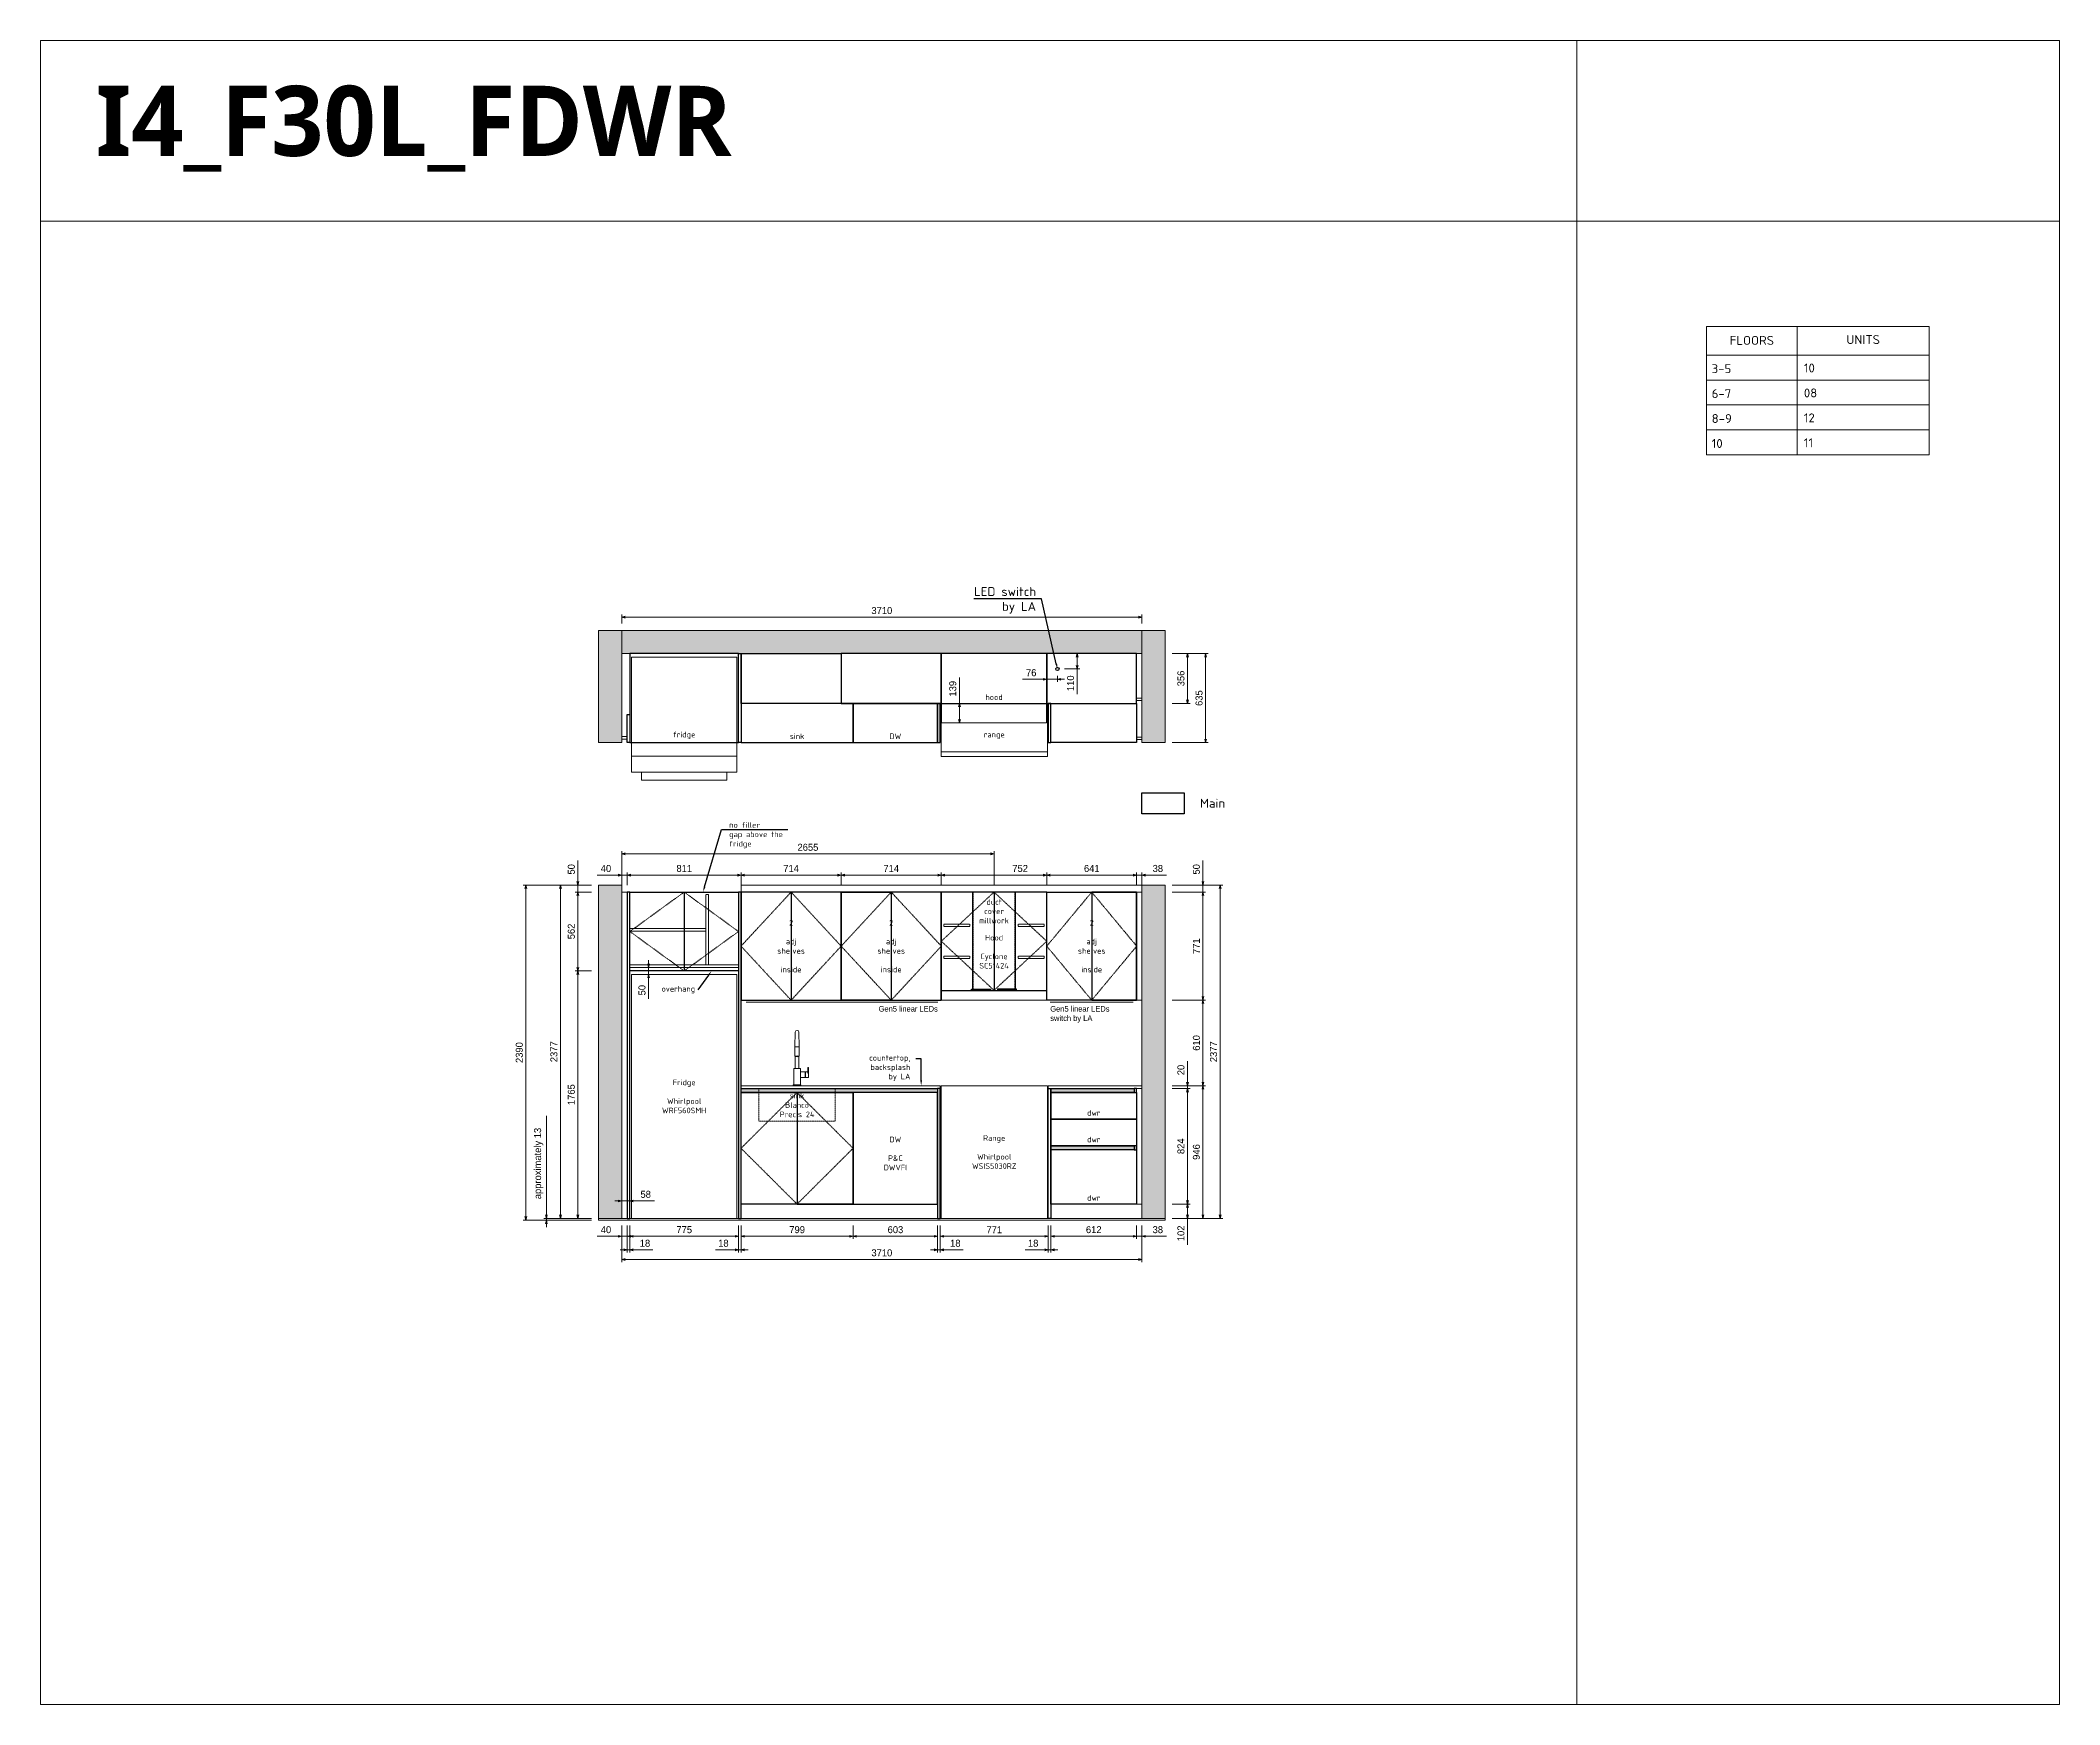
# Model space of a CAD drawing. Header units: millimetres. Extents: x 317748 to 451058, y -7309 to 88509.
# Drawn here: x 336750 to 351148, y 7428 to 19297 of the extents above; entities that cross this region are included whole.
import ezdxf
from ezdxf import colors
from ezdxf.entities.mleader import LeaderData, LeaderLine
from ezdxf.math import Vec2, Vec3

# ---------------------------------------------------------------- set-up
doc = ezdxf.new("R2010")
doc.units = ezdxf.units.MM
doc.header["$LTSCALE"] = 2
doc.header["$MEASUREMENT"] = 0
doc.header["$PDMODE"] = 3
doc.linetypes.add('DASHEDX2', pattern=[1.5, 1, -0.5])
doc.linetypes.add('HIDDEN2', pattern=[0.1875, 0.125, -0.0625])
doc.layers.get('0').update_dxf_attribs({"lineweight": 30})
doc.layers.get('Defpoints').update_dxf_attribs({"color": 255, "lineweight": 0})
for name, color, linetype, lineweight in [('1', 10, 'Continuous', 18), ('4', 6, 'Continuous', 18), ('Appliance', 4, 'Continuous', 20), ('Appliances', 4, 'Continuous', 13), ('Cabinets', 7, 'Continuous', 25), ('Dims', 4, 'Continuous', 20), ('Hatch_grey', 253, 'Continuous', 5), ('KK + Filler', 252, 'Continuous', 18), ('Line_Hdn_Blu', 4, 'HIDDEN2', 5), ('Line_Hidden', 8, 'DASHEDX2', 15), ('Line_Thin', 8, 'Continuous', 18), ('Text', 4, 'Continuous', 20)]:
    doc.layers.add(name, color=color, linetype=linetype, lineweight=lineweight)
doc.styles.add('AGS', font='ags.shx')
doc.styles.add('style1', font='simplex.shx')
doc.dimstyles.new('mm LG 30', dxfattribs={"dimtxt": 50, "dimasz": 25, "dimexe": 19, "dimexo": 50, "dimgap": 22, "dimtad": 1, "dimdec": 0, "dimdsep": 46, "dimtxsty": 'AGS', "dimblk": 'OPEN30', "dimcen": 2, "dimclrd": 256, "dimclre": 256, "dimclrt": 256, "dimadec": 0, "dimazin": 0, "dimtm": 1e-09, "dimtfac": 1, "dimtdec": 0, "dimtmove": 0, "dimatfit": 3, "dimldrblk": 'OPEN30', "dimfxl": 1, "dimtolj": 1, "dimlwd": -1, "dimlwe": -1, "dimarcsym": 0})

msp = doc.modelspace()

# ---------------------------------------------------------------- texts
at = {"layer": '4', "color": 1, "insert": (337143.5, 18972.7), "char_height": 500.5397, "attachment_point": 1, "style": 'style1'}
msp.add_mtext_dynamic_manual_height_columns('{\\fSegoe UI Semibold|b0|i0|c0|p34;\\C3;I\\fSegoe UI Semibold|b0|i0|c204|p34;4\\fSegoe UI Semibold|b0|i0|c0|p34;_F\\fSegoe UI Semibold|b0|i0|c204|p34;30\\fSegoe UI Semibold|b0|i0|c0|p34;L_FDWR}', width=12685.365, gutter_width=25.4, heights=[0], dxfattribs=at)
at = {"layer": 'Appliances', "ltscale": 2, "char_height": 40, "style": 'AGS'}
for s, insert, attachment_point in [('Gen5 linear LEDs', (343149, 12410.2), 3), ('Gen5 linear LEDs\\Pswitch by LA', (343951, 12410.2), 1)]:
    msp.add_mtext_dynamic_manual_height_columns(s, width=595.469, gutter_width=1000, heights=[0], dxfattribs=dict(at, insert=insert, attachment_point=attachment_point))
at = {"layer": 'Dims', "char_height": 40, "style": 'style1'}
for s, width, heights, insert, attachment_point in [('\\pxqc;hood', 405.632, [143], (343550, 14592.8), 8), ('\\pxqc;fridge', 405.632, [143], (341340.5, 14313.8), 8), ('\\pxqc;sink', 405.632, [143], (342145.5, 14313.8), 8), ('\\pxqc;DW', 405.632, [143], (342846.5, 14313.8), 8), ('\\pxqc;range', 405.632, [143], (343552.1, 14313.8), 8), ('\\pxqc;2\\P\\Padj\\Pshelves\\P\\Pinside', 298.831, [479.9], (342103, 12837.1), 5), ('\\pxqc;2\\P\\Padj\\Pshelves\\P\\Pinside', 298.831, [479.9], (342817, 12837.1), 5), ('\\pxqc;2\\P\\Padj\\Pshelves\\P\\Pinside', 298.831, [479.9], (344246.5, 12837.1), 5), ('\\pxqc;Hood\\P\\PCyclone\\PSC51424', 600, [287.9], (343550, 12797.6), 5), ('\\pxqc;Fridge\\P\\PWhirlpool\\PWRF560SMH', 600, [287.9], (341340.5, 11765.6), 5), ('\\pxqc;sink\\PBlanco\\PPrecis 24', 600, [287.9], (342145.5, 11704.1), 5), ('\\pxqc;dwr', 263.766, [93], (344261, 11628.6), 8), ('\\pxqc;DW\\P\\PP&C\\PDWVFI', 600, [287.9], (342846.5, 11358.6), 5), ('\\pxqc;Range\\P\\PWhirlpool\\PWSIS5030RZ', 600, [287.9], (343551.5, 11368.6), 5), ('\\pxqc;dwr', 263.766, [93], (344261, 11438.6), 8), ('\\pxqc;dwr', 263.766, [93], (344261, 11022.6), 8)]:
    msp.add_mtext_dynamic_manual_height_columns(s, width=width, gutter_width=25, heights=heights, dxfattribs=dict(at, insert=insert, attachment_point=attachment_point))
at = {"layer": 'Dims', "insert": (343550, 13172.6), "char_height": 40, "width": 331.87, "attachment_point": 2, "style": 'style1'}
msp.add_mtext('\\pxqc;duct\\Pcover \\Pmillwork', dxfattribs=at)
at = {"layer": 'Text', "color": 0, "char_height": 63.5, "attachment_point": 1, "style": 'style1'}
for s, width, insert in [('\\pxqc;FLOORS', 648.035, (348629.8, 17188.9)), ('\\pxqc;UNITS', 939.728, (349277.8, 17194.5)), ('\\pxql;10', 648.035, (349324.4, 16991.9)), ('3-5', 648.035, (348667.2, 16986.9)), ('6-7', 648.035, (348667.2, 16809.1)), ('\\pxql;08', 648.035, (349324.4, 16814.1)), ('8-9', 648.035, (348667.2, 16631.3)), ('\\pxql;12', 648.035, (349324.4, 16636.3)), ('10', 648.035, (348667.2, 16453.5)), ('\\pxql;11', 648.035, (349324.4, 16458.5))]:
    msp.add_mtext_dynamic_manual_height_columns(s, width=width, gutter_width=25.4, heights=[0], dxfattribs=dict(at, insert=insert))
at = {"layer": 'Text', "insert": (345017.9, 13856.2), "char_height": 63.5, "attachment_point": 4, "style": 'style1'}
msp.add_mtext_dynamic_manual_height_columns('Main', width=954.766, gutter_width=25.4, heights=[332.5], dxfattribs=at)

# ---------------------------------------------------------------- blocks, each defined once
blk = doc.blocks.new('_Open30')
at = {"color": 0, "linetype": 'ByBlock', "lineweight": -2}
for p, q in [((-1, 0.27), (0, 0)), ((0, 0), (-1, -0.27)), ((0, 0), (-1, 0))]:
    blk.add_line(p, q, dxfattribs=at)
blk = doc.blocks.new('*D93')
at = {"layer": 'Defpoints', "color": 0, "ltscale": 2, "transparency": 16777216}
for p in [(343166, 10896), (343937, 10896), (343937, 10768)]:
    blk.add_point(p, dxfattribs=at)
at = {"layer": 'Dims', "ltscale": 2, "transparency": 16777216}
for p, q in [((343166, 10846), (343166, 10749)), ((343937, 10846), (343937, 10749)), ((343191, 10768), (343912, 10768))]:
    blk.add_line(p, q, dxfattribs=at)
at = {"layer": 'Dims', "ltscale": 2, "transparency": 16777216, "xscale": 25, "yscale": 25, "zscale": 25, "rotation": 180}
blk.add_blockref('_Open30', (343166, 10768), dxfattribs=at)
at = {"layer": 'Dims', "ltscale": 2, "transparency": 16777216, "xscale": 25, "yscale": 25, "zscale": 25}
blk.add_blockref('_Open30', (343937, 10768), dxfattribs=at)
at = {"layer": 'Dims', "ltscale": 2, "transparency": 16777216, "insert": (343552, 10815), "char_height": 50, "attachment_point": 5, "style": 'AGS'}
blk.add_mtext('\\A1;771', dxfattribs=at)
blk = doc.blocks.new('*D91')
at = {"layer": 'Defpoints', "color": 0, "ltscale": 2, "transparency": 16777216}
for p in [(342545, 10896), (343148, 10896), (342545, 10768)]:
    blk.add_point(p, dxfattribs=at)
at = {"layer": 'Dims', "ltscale": 2, "transparency": 16777216}
for p, q in [((342545, 10846), (342545, 10749)), ((343148, 10846), (343148, 10749)), ((343123, 10768), (342570, 10768))]:
    blk.add_line(p, q, dxfattribs=at)
at = {"layer": 'Dims', "ltscale": 2, "transparency": 16777216, "xscale": 25, "yscale": 25, "zscale": 25, "rotation": 180}
blk.add_blockref('_Open30', (342545, 10768), dxfattribs=at)
at = {"layer": 'Dims', "ltscale": 2, "transparency": 16777216, "xscale": 25, "yscale": 25, "zscale": 25}
blk.add_blockref('_Open30', (343148, 10768), dxfattribs=at)
at = {"layer": 'Dims', "ltscale": 2, "transparency": 16777216, "insert": (342847, 10815), "char_height": 50, "attachment_point": 5, "style": 'AGS'}
blk.add_mtext('\\A1;603', dxfattribs=at)
blk = doc.blocks.new('*D92')
at = {"layer": 'Defpoints', "color": 0, "ltscale": 2, "transparency": 16777216}
for p in [(341746, 10896), (342545, 10896), (341746, 10768)]:
    blk.add_point(p, dxfattribs=at)
at = {"layer": 'Dims', "ltscale": 2, "transparency": 16777216}
for p, q in [((341746, 10846), (341746, 10749)), ((342545, 10846), (342545, 10749)), ((342520, 10768), (341771, 10768))]:
    blk.add_line(p, q, dxfattribs=at)
at = {"layer": 'Dims', "ltscale": 2, "transparency": 16777216, "xscale": 25, "yscale": 25, "zscale": 25, "rotation": 180}
blk.add_blockref('_Open30', (341746, 10768), dxfattribs=at)
at = {"layer": 'Dims', "ltscale": 2, "transparency": 16777216, "xscale": 25, "yscale": 25, "zscale": 25}
blk.add_blockref('_Open30', (342545, 10768), dxfattribs=at)
at = {"layer": 'Dims', "ltscale": 2, "transparency": 16777216, "insert": (342146, 10815), "char_height": 50, "attachment_point": 5, "style": 'AGS'}
blk.add_mtext('\\A1;799', dxfattribs=at)
blk = doc.blocks.new('*D80')
at = {"layer": 'Defpoints', "color": 0, "ltscale": 2, "transparency": 16777216}
for p in [(343955, 10896), (344567, 10896), (344567, 10768)]:
    blk.add_point(p, dxfattribs=at)
at = {"layer": 'Dims', "ltscale": 2, "transparency": 16777216}
for p, q in [((343955, 10846), (343955, 10749)), ((344567, 10846), (344567, 10749)), ((343980, 10768), (344542, 10768))]:
    blk.add_line(p, q, dxfattribs=at)
at = {"layer": 'Dims', "ltscale": 2, "transparency": 16777216, "xscale": 25, "yscale": 25, "zscale": 25, "rotation": 180}
blk.add_blockref('_Open30', (343955, 10768), dxfattribs=at)
at = {"layer": 'Dims', "ltscale": 2, "transparency": 16777216, "xscale": 25, "yscale": 25, "zscale": 25}
blk.add_blockref('_Open30', (344567, 10768), dxfattribs=at)
at = {"layer": 'Dims', "ltscale": 2, "transparency": 16777216, "insert": (344261, 10815), "char_height": 50, "attachment_point": 5, "style": 'AGS'}
blk.add_mtext('\\A1;612', dxfattribs=at)
blk = doc.blocks.new('*D81')
at = {"layer": 'Defpoints', "color": 0, "ltscale": 2, "transparency": 16777216}
for p in [(344567, 10896), (344605, 10896), (344605, 10768)]:
    blk.add_point(p, dxfattribs=at)
at = {"layer": 'Dims', "ltscale": 2, "transparency": 16777216}
for p, q in [((344567, 10846), (344567, 10749)), ((344605, 10846), (344605, 10749)), ((344542, 10768), (344517, 10768)), ((344567, 10768), (344605, 10768)), ((344630, 10768), (344780, 10768))]:
    blk.add_line(p, q, dxfattribs=at)
at = {"layer": 'Dims', "ltscale": 2, "transparency": 16777216, "xscale": 25, "yscale": 25, "zscale": 25}
blk.add_blockref('_Open30', (344567, 10768), dxfattribs=at)
at = {"layer": 'Dims', "ltscale": 2, "transparency": 16777216, "xscale": 25, "yscale": 25, "zscale": 25, "rotation": 180}
blk.add_blockref('_Open30', (344605, 10768), dxfattribs=at)
at = {"layer": 'Dims', "ltscale": 2, "transparency": 16777216, "insert": (344718, 10815), "char_height": 50, "attachment_point": 5, "style": 'AGS'}
blk.add_mtext('\\A1;38', dxfattribs=at)
blk = doc.blocks.new('*D58')
at = {"layer": 'Defpoints', "color": 0, "ltscale": 2, "transparency": 16777216}
for p in [(343937, 10896), (343955, 10896), (343937, 10671)]:
    blk.add_point(p, dxfattribs=at)
at = {"layer": 'Dims', "ltscale": 2, "transparency": 16777216}
for p, q in [((343937, 10846), (343937, 10652)), ((343955, 10846), (343955, 10652)), ((343912, 10671), (343772, 10671)), ((343955, 10671), (343937, 10671)), ((343980, 10671), (344005, 10671))]:
    blk.add_line(p, q, dxfattribs=at)
at = {"layer": 'Dims', "ltscale": 2, "transparency": 16777216, "xscale": 25, "yscale": 25, "zscale": 25}
blk.add_blockref('_Open30', (343937, 10671), dxfattribs=at)
at = {"layer": 'Dims', "ltscale": 2, "transparency": 16777216, "xscale": 25, "yscale": 25, "zscale": 25, "rotation": 180}
blk.add_blockref('_Open30', (343955, 10671), dxfattribs=at)
at = {"layer": 'Dims', "ltscale": 2, "transparency": 16777216, "insert": (343829, 10718), "char_height": 50, "attachment_point": 5, "style": 'AGS'}
blk.add_mtext('\\A1;18', dxfattribs=at)
blk = doc.blocks.new('*D59')
at = {"layer": 'Defpoints', "color": 0, "ltscale": 2, "transparency": 16777216}
for p in [(343148, 10896), (343166, 10896), (343166, 10671)]:
    blk.add_point(p, dxfattribs=at)
at = {"layer": 'Dims', "ltscale": 2, "transparency": 16777216}
for p, q in [((343148, 10846), (343148, 10652)), ((343166, 10846), (343166, 10652)), ((343123, 10671), (343098, 10671)), ((343148, 10671), (343166, 10671)), ((343191, 10671), (343331, 10671))]:
    blk.add_line(p, q, dxfattribs=at)
at = {"layer": 'Dims', "ltscale": 2, "transparency": 16777216, "xscale": 25, "yscale": 25, "zscale": 25}
blk.add_blockref('_Open30', (343148, 10671), dxfattribs=at)
at = {"layer": 'Dims', "ltscale": 2, "transparency": 16777216, "xscale": 25, "yscale": 25, "zscale": 25, "rotation": 180}
blk.add_blockref('_Open30', (343166, 10671), dxfattribs=at)
at = {"layer": 'Dims', "ltscale": 2, "transparency": 16777216, "insert": (343274, 10718), "char_height": 50, "attachment_point": 5, "style": 'AGS'}
blk.add_mtext('\\A1;18', dxfattribs=at)
blk = doc.blocks.new('*D82')
at = {"layer": 'Defpoints', "color": 0, "ltscale": 2, "transparency": 16777216}
for p in [(340953, 10896), (341728, 10896), (340953, 10768)]:
    blk.add_point(p, dxfattribs=at)
at = {"layer": 'Dims', "ltscale": 2, "transparency": 16777216}
for p, q in [((340953, 10846), (340953, 10749)), ((341728, 10846), (341728, 10749)), ((341703, 10768), (340978, 10768))]:
    blk.add_line(p, q, dxfattribs=at)
at = {"layer": 'Dims', "ltscale": 2, "transparency": 16777216, "xscale": 25, "yscale": 25, "zscale": 25, "rotation": 180}
blk.add_blockref('_Open30', (340953, 10768), dxfattribs=at)
at = {"layer": 'Dims', "ltscale": 2, "transparency": 16777216, "xscale": 25, "yscale": 25, "zscale": 25}
blk.add_blockref('_Open30', (341728, 10768), dxfattribs=at)
at = {"layer": 'Dims', "ltscale": 2, "transparency": 16777216, "insert": (341341, 10815), "char_height": 50, "attachment_point": 5, "style": 'AGS'}
blk.add_mtext('\\A1;775', dxfattribs=at)
blk = doc.blocks.new('*D60')
at = {"layer": 'Defpoints', "color": 0, "ltscale": 2, "transparency": 16777216}
for p in [(341728, 10896), (341746, 10896), (341728, 10671)]:
    blk.add_point(p, dxfattribs=at)
at = {"layer": 'Dims', "ltscale": 2, "transparency": 16777216}
for p, q in [((341728, 10846), (341728, 10652)), ((341746, 10846), (341746, 10652)), ((341703, 10671), (341563, 10671)), ((341746, 10671), (341728, 10671)), ((341771, 10671), (341796, 10671))]:
    blk.add_line(p, q, dxfattribs=at)
at = {"layer": 'Dims', "ltscale": 2, "transparency": 16777216, "xscale": 25, "yscale": 25, "zscale": 25}
blk.add_blockref('_Open30', (341728, 10671), dxfattribs=at)
at = {"layer": 'Dims', "ltscale": 2, "transparency": 16777216, "xscale": 25, "yscale": 25, "zscale": 25, "rotation": 180}
blk.add_blockref('_Open30', (341746, 10671), dxfattribs=at)
at = {"layer": 'Dims', "ltscale": 2, "transparency": 16777216, "insert": (341620, 10718), "char_height": 50, "attachment_point": 5, "style": 'AGS'}
blk.add_mtext('\\A1;18', dxfattribs=at)
blk = doc.blocks.new('*D83')
at = {"layer": 'Defpoints', "color": 0, "ltscale": 2, "transparency": 16777216}
for p in [(340935, 10896), (340953, 10896), (340953, 10671)]:
    blk.add_point(p, dxfattribs=at)
at = {"layer": 'Dims', "ltscale": 2, "transparency": 16777216}
for p, q in [((340935, 10846), (340935, 10652)), ((340953, 10846), (340953, 10652)), ((340910, 10671), (340885, 10671)), ((340935, 10671), (340953, 10671)), ((340978, 10671), (341118, 10671))]:
    blk.add_line(p, q, dxfattribs=at)
at = {"layer": 'Dims', "ltscale": 2, "transparency": 16777216, "xscale": 25, "yscale": 25, "zscale": 25}
blk.add_blockref('_Open30', (340935, 10671), dxfattribs=at)
at = {"layer": 'Dims', "ltscale": 2, "transparency": 16777216, "xscale": 25, "yscale": 25, "zscale": 25, "rotation": 180}
blk.add_blockref('_Open30', (340953, 10671), dxfattribs=at)
at = {"layer": 'Dims', "ltscale": 2, "transparency": 16777216, "insert": (341061, 10718), "char_height": 50, "attachment_point": 5, "style": 'AGS'}
blk.add_mtext('\\A1;18', dxfattribs=at)
blk = doc.blocks.new('*D89')
at = {"layer": 'Defpoints', "color": 0, "ltscale": 2, "transparency": 16777216}
for p in [(340895, 10896), (340935, 10896), (340895, 10768)]:
    blk.add_point(p, dxfattribs=at)
at = {"layer": 'Dims', "ltscale": 2, "transparency": 16777216}
for p, q in [((340895, 10846), (340895, 10749)), ((340935, 10846), (340935, 10749)), ((340870, 10768), (340720, 10768)), ((340935, 10768), (340895, 10768)), ((340960, 10768), (340985, 10768))]:
    blk.add_line(p, q, dxfattribs=at)
at = {"layer": 'Dims', "ltscale": 2, "transparency": 16777216, "xscale": 25, "yscale": 25, "zscale": 25}
blk.add_blockref('_Open30', (340895, 10768), dxfattribs=at)
at = {"layer": 'Dims', "ltscale": 2, "transparency": 16777216, "xscale": 25, "yscale": 25, "zscale": 25, "rotation": 180}
blk.add_blockref('_Open30', (340935, 10768), dxfattribs=at)
at = {"layer": 'Dims', "ltscale": 2, "transparency": 16777216, "insert": (340783, 10815), "char_height": 50, "attachment_point": 5, "style": 'AGS'}
blk.add_mtext('\\A1;40', dxfattribs=at)
blk = doc.blocks.new('*D90')
at = {"layer": 'Defpoints', "color": 0, "ltscale": 2, "transparency": 16777216}
for p in [(340895, 10896), (344605, 10896), (344605, 10603)]:
    blk.add_point(p, dxfattribs=at)
at = {"layer": 'Dims', "ltscale": 2, "transparency": 16777216}
for p, q in [((340895, 10846), (340895, 10584)), ((344605, 10846), (344605, 10584)), ((340920, 10603), (344580, 10603))]:
    blk.add_line(p, q, dxfattribs=at)
at = {"layer": 'Dims', "ltscale": 2, "transparency": 16777216, "xscale": 25, "yscale": 25, "zscale": 25, "rotation": 180}
blk.add_blockref('_Open30', (340895, 10603), dxfattribs=at)
at = {"layer": 'Dims', "ltscale": 2, "transparency": 16777216, "xscale": 25, "yscale": 25, "zscale": 25}
blk.add_blockref('_Open30', (344605, 10603), dxfattribs=at)
at = {"layer": 'Dims', "ltscale": 2, "transparency": 16777216, "insert": (342750, 10650), "char_height": 50, "attachment_point": 5, "style": 'AGS'}
blk.add_mtext('\\A1;3710', dxfattribs=at)
blk = doc.blocks.new('*D61')
at = {"layer": 'Defpoints', "color": 0, "ltscale": 2, "transparency": 16777216}
for p in [(344770, 10998), (344770, 10896), (344930, 10896)]:
    blk.add_point(p, dxfattribs=at)
at = {"layer": 'Dims', "ltscale": 2, "transparency": 16777216}
for p, q in [((344820, 10998), (344949, 10998)), ((344930, 10973), (344930, 10921)), ((344820, 10896), (344949, 10896)), ((344930, 10896), (344930, 10708))]:
    blk.add_line(p, q, dxfattribs=at)
at = {"layer": 'Dims', "ltscale": 2, "transparency": 16777216, "xscale": 25, "yscale": 25, "zscale": 25}
for p, rotation in [((344930, 10998), 90), ((344930, 10896), 270)]:
    blk.add_blockref('_Open30', p, dxfattribs=dict(at, rotation=rotation))
at = {"layer": 'Dims', "ltscale": 2, "transparency": 16777216, "insert": (344883, 10789), "char_height": 50, "attachment_point": 5, "rotation": 90, "style": 'AGS'}
blk.add_mtext('\\A1;102', dxfattribs=at)
blk = doc.blocks.new('*D62')
at = {"layer": 'Defpoints', "color": 0, "ltscale": 2, "transparency": 16777216}
for p in [(344770, 11822), (344930, 11822), (344770, 10998)]:
    blk.add_point(p, dxfattribs=at)
at = {"layer": 'Dims', "ltscale": 2, "transparency": 16777216}
for p, q in [((344820, 11822), (344949, 11822)), ((344930, 11023), (344930, 11797)), ((344820, 10998), (344949, 10998))]:
    blk.add_line(p, q, dxfattribs=at)
at = {"layer": 'Dims', "ltscale": 2, "transparency": 16777216, "xscale": 25, "yscale": 25, "zscale": 25}
for p, rotation in [((344930, 11822), 90), ((344930, 10998), 270)]:
    blk.add_blockref('_Open30', p, dxfattribs=dict(at, rotation=rotation))
at = {"layer": 'Dims', "ltscale": 2, "transparency": 16777216, "insert": (344883, 11410), "char_height": 50, "attachment_point": 5, "rotation": 90, "style": 'AGS'}
blk.add_mtext('\\A1;824', dxfattribs=at)
blk = doc.blocks.new('*D63')
at = {"layer": 'Defpoints', "color": 0, "ltscale": 2, "transparency": 16777216}
for p in [(344770, 11842), (344770, 11822), (344930, 11842)]:
    blk.add_point(p, dxfattribs=at)
at = {"layer": 'Dims', "ltscale": 2, "transparency": 16777216}
for p, q in [((344930, 11867), (344930, 12017)), ((344820, 11842), (344949, 11842)), ((344820, 11822), (344949, 11822)), ((344930, 11822), (344930, 11842)), ((344930, 11797), (344930, 11772))]:
    blk.add_line(p, q, dxfattribs=at)
at = {"layer": 'Dims', "ltscale": 2, "transparency": 16777216, "xscale": 25, "yscale": 25, "zscale": 25}
for p, rotation in [((344930, 11842), 270), ((344930, 11822), 90)]:
    blk.add_blockref('_Open30', p, dxfattribs=dict(at, rotation=rotation))
at = {"layer": 'Dims', "ltscale": 2, "transparency": 16777216, "insert": (344883, 11954), "char_height": 50, "attachment_point": 5, "rotation": 90, "style": 'AGS'}
blk.add_mtext('\\A1;20', dxfattribs=at)
blk = doc.blocks.new('*D64')
at = {"layer": 'Defpoints', "color": 0, "ltscale": 2, "transparency": 16777216}
for p in [(344770, 11842), (344770, 10896), (345040, 10896)]:
    blk.add_point(p, dxfattribs=at)
at = {"layer": 'Dims', "ltscale": 2, "transparency": 16777216}
for p, q in [((344820, 11842), (345059, 11842)), ((345040, 11817), (345040, 10921)), ((344820, 10896), (345059, 10896))]:
    blk.add_line(p, q, dxfattribs=at)
at = {"layer": 'Dims', "ltscale": 2, "transparency": 16777216, "xscale": 25, "yscale": 25, "zscale": 25}
for p, rotation in [((345040, 11842), 90), ((345040, 10896), 270)]:
    blk.add_blockref('_Open30', p, dxfattribs=dict(at, rotation=rotation))
at = {"layer": 'Dims', "ltscale": 2, "transparency": 16777216, "insert": (344993, 11369), "char_height": 50, "attachment_point": 5, "rotation": 90, "style": 'AGS'}
blk.add_mtext('\\A1;946', dxfattribs=at)
blk = doc.blocks.new('*D65')
at = {"layer": 'Defpoints', "color": 0, "ltscale": 2, "transparency": 16777216}
for p in [(344770, 12452), (345040, 12452), (344770, 11842)]:
    blk.add_point(p, dxfattribs=at)
at = {"layer": 'Dims', "ltscale": 2, "transparency": 16777216}
for p, q in [((344820, 12452), (345059, 12452)), ((345040, 11867), (345040, 12427)), ((344820, 11842), (345059, 11842))]:
    blk.add_line(p, q, dxfattribs=at)
at = {"layer": 'Dims', "ltscale": 2, "transparency": 16777216, "xscale": 25, "yscale": 25, "zscale": 25}
for p, rotation in [((345040, 12452), 90), ((345040, 11842), 270)]:
    blk.add_blockref('_Open30', p, dxfattribs=dict(at, rotation=rotation))
at = {"layer": 'Dims', "ltscale": 2, "transparency": 16777216, "insert": (344993, 12147), "char_height": 50, "attachment_point": 5, "rotation": 90, "style": 'AGS'}
blk.add_mtext('\\A1;610', dxfattribs=at)
blk = doc.blocks.new('*D66')
at = {"layer": 'Defpoints', "color": 0, "ltscale": 2, "transparency": 16777216}
for p in [(344770, 13223), (345040, 13223), (344770, 12452)]:
    blk.add_point(p, dxfattribs=at)
at = {"layer": 'Dims', "ltscale": 2, "transparency": 16777216}
for p, q in [((344820, 13223), (345059, 13223)), ((345040, 12477), (345040, 13198)), ((344820, 12452), (345059, 12452))]:
    blk.add_line(p, q, dxfattribs=at)
at = {"layer": 'Dims', "ltscale": 2, "transparency": 16777216, "xscale": 25, "yscale": 25, "zscale": 25}
for p, rotation in [((345040, 13223), 90), ((345040, 12452), 270)]:
    blk.add_blockref('_Open30', p, dxfattribs=dict(at, rotation=rotation))
at = {"layer": 'Dims', "ltscale": 2, "transparency": 16777216, "insert": (344993, 12837), "char_height": 50, "attachment_point": 5, "rotation": 90, "style": 'AGS'}
blk.add_mtext('\\A1;771', dxfattribs=at)
blk = doc.blocks.new('*D67')
at = {"layer": 'Defpoints', "color": 0, "ltscale": 2, "transparency": 16777216}
for p in [(344770, 13273), (345040, 13273), (344770, 13223)]:
    blk.add_point(p, dxfattribs=at)
at = {"layer": 'Dims', "ltscale": 2, "transparency": 16777216}
for p, q in [((345040, 13298), (345040, 13448)), ((344820, 13273), (345059, 13273)), ((345040, 13223), (345040, 13273)), ((344820, 13223), (345059, 13223)), ((345040, 13198), (345040, 13173))]:
    blk.add_line(p, q, dxfattribs=at)
at = {"layer": 'Dims', "ltscale": 2, "transparency": 16777216, "xscale": 25, "yscale": 25, "zscale": 25}
for p, rotation in [((345040, 13273), 270), ((345040, 13223), 90)]:
    blk.add_blockref('_Open30', p, dxfattribs=dict(at, rotation=rotation))
at = {"layer": 'Dims', "ltscale": 2, "transparency": 16777216, "insert": (344993, 13385), "char_height": 50, "attachment_point": 5, "rotation": 90, "style": 'AGS'}
blk.add_mtext('\\A1;50', dxfattribs=at)
blk = doc.blocks.new('*D68')
at = {"layer": 'Defpoints', "color": 0, "ltscale": 2, "transparency": 16777216}
for p in [(344770, 13273), (344770, 10896), (345162, 10896)]:
    blk.add_point(p, dxfattribs=at)
at = {"layer": 'Dims', "ltscale": 2, "transparency": 16777216}
for p, q in [((344820, 13273), (345181, 13273)), ((345162, 13248), (345162, 10921)), ((344820, 10896), (345181, 10896))]:
    blk.add_line(p, q, dxfattribs=at)
at = {"layer": 'Dims', "ltscale": 2, "transparency": 16777216, "xscale": 25, "yscale": 25, "zscale": 25}
for p, rotation in [((345162, 13273), 90), ((345162, 10896), 270)]:
    blk.add_blockref('_Open30', p, dxfattribs=dict(at, rotation=rotation))
at = {"layer": 'Dims', "ltscale": 2, "transparency": 16777216, "insert": (345115, 12084), "char_height": 50, "attachment_point": 5, "rotation": 90, "style": 'AGS'}
blk.add_mtext('\\A1;2377', dxfattribs=at)
blk = doc.blocks.new('*D84')
at = {"layer": 'Defpoints', "color": 0, "ltscale": 2, "transparency": 16777216}
for p in [(344567, 13344), (343926, 13223), (344567, 13223)]:
    blk.add_point(p, dxfattribs=at)
at = {"layer": 'Dims', "ltscale": 2, "transparency": 16777216}
for p, q in [((343926, 13273), (343926, 13363)), ((343951, 13344), (344542, 13344)), ((344567, 13273), (344567, 13363))]:
    blk.add_line(p, q, dxfattribs=at)
at = {"layer": 'Dims', "ltscale": 2, "transparency": 16777216, "xscale": 25, "yscale": 25, "zscale": 25, "rotation": 180}
blk.add_blockref('_Open30', (343926, 13344), dxfattribs=at)
at = {"layer": 'Dims', "ltscale": 2, "transparency": 16777216, "xscale": 25, "yscale": 25, "zscale": 25}
blk.add_blockref('_Open30', (344567, 13344), dxfattribs=at)
at = {"layer": 'Dims', "ltscale": 2, "transparency": 16777216, "insert": (344247, 13391), "char_height": 50, "attachment_point": 5, "style": 'AGS'}
blk.add_mtext('\\A1;641', dxfattribs=at)
blk = doc.blocks.new('*D85')
at = {"layer": 'Defpoints', "color": 0, "ltscale": 2, "transparency": 16777216}
for p in [(343174, 13344), (343174, 13223), (343926, 13223)]:
    blk.add_point(p, dxfattribs=at)
at = {"layer": 'Dims', "ltscale": 2, "transparency": 16777216}
for p, q in [((343174, 13273), (343174, 13363)), ((343901, 13344), (343199, 13344)), ((343926, 13273), (343926, 13363))]:
    blk.add_line(p, q, dxfattribs=at)
at = {"layer": 'Dims', "ltscale": 2, "transparency": 16777216, "xscale": 25, "yscale": 25, "zscale": 25, "rotation": 180}
blk.add_blockref('_Open30', (343174, 13344), dxfattribs=at)
at = {"layer": 'Dims', "ltscale": 2, "transparency": 16777216, "xscale": 25, "yscale": 25, "zscale": 25}
blk.add_blockref('_Open30', (343926, 13344), dxfattribs=at)
at = {"layer": 'Dims', "ltscale": 2, "transparency": 16777216, "insert": (343736, 13391), "char_height": 50, "attachment_point": 5, "style": 'AGS'}
blk.add_mtext('\\A1;752', dxfattribs=at)
blk = doc.blocks.new('*D86')
at = {"layer": 'Defpoints', "color": 0, "ltscale": 2, "transparency": 16777216}
for p in [(342460, 13344), (342460, 13223), (343174, 13223)]:
    blk.add_point(p, dxfattribs=at)
at = {"layer": 'Dims', "ltscale": 2, "transparency": 16777216}
for p, q in [((342460, 13273), (342460, 13363)), ((343149, 13344), (342485, 13344)), ((343174, 13273), (343174, 13363))]:
    blk.add_line(p, q, dxfattribs=at)
at = {"layer": 'Dims', "ltscale": 2, "transparency": 16777216, "xscale": 25, "yscale": 25, "zscale": 25, "rotation": 180}
blk.add_blockref('_Open30', (342460, 13344), dxfattribs=at)
at = {"layer": 'Dims', "ltscale": 2, "transparency": 16777216, "xscale": 25, "yscale": 25, "zscale": 25}
blk.add_blockref('_Open30', (343174, 13344), dxfattribs=at)
at = {"layer": 'Dims', "ltscale": 2, "transparency": 16777216, "insert": (342817, 13391), "char_height": 50, "attachment_point": 5, "style": 'AGS'}
blk.add_mtext('\\A1;714', dxfattribs=at)
blk = doc.blocks.new('*D87')
at = {"layer": 'Defpoints', "color": 0, "ltscale": 2, "transparency": 16777216}
for p in [(341746, 13344), (341746, 13223), (342460, 13223)]:
    blk.add_point(p, dxfattribs=at)
at = {"layer": 'Dims', "ltscale": 2, "transparency": 16777216}
for p, q in [((341746, 13273), (341746, 13363)), ((342435, 13344), (341771, 13344)), ((342460, 13273), (342460, 13363))]:
    blk.add_line(p, q, dxfattribs=at)
at = {"layer": 'Dims', "ltscale": 2, "transparency": 16777216, "xscale": 25, "yscale": 25, "zscale": 25, "rotation": 180}
blk.add_blockref('_Open30', (341746, 13344), dxfattribs=at)
at = {"layer": 'Dims', "ltscale": 2, "transparency": 16777216, "xscale": 25, "yscale": 25, "zscale": 25}
blk.add_blockref('_Open30', (342460, 13344), dxfattribs=at)
at = {"layer": 'Dims', "ltscale": 2, "transparency": 16777216, "insert": (342103, 13391), "char_height": 50, "attachment_point": 5, "style": 'AGS'}
blk.add_mtext('\\A1;714', dxfattribs=at)
blk = doc.blocks.new('*D88')
at = {"layer": 'Defpoints', "color": 0, "ltscale": 2, "transparency": 16777216}
for p in [(340935, 13344), (340935, 13223), (341746, 13223)]:
    blk.add_point(p, dxfattribs=at)
at = {"layer": 'Dims', "ltscale": 2, "transparency": 16777216}
for p, q in [((340935, 13273), (340935, 13363)), ((341721, 13344), (340960, 13344)), ((341746, 13273), (341746, 13363))]:
    blk.add_line(p, q, dxfattribs=at)
at = {"layer": 'Dims', "ltscale": 2, "transparency": 16777216, "xscale": 25, "yscale": 25, "zscale": 25, "rotation": 180}
blk.add_blockref('_Open30', (340935, 13344), dxfattribs=at)
at = {"layer": 'Dims', "ltscale": 2, "transparency": 16777216, "xscale": 25, "yscale": 25, "zscale": 25}
blk.add_blockref('_Open30', (341746, 13344), dxfattribs=at)
at = {"layer": 'Dims', "ltscale": 2, "transparency": 16777216, "insert": (341341, 13391), "char_height": 50, "attachment_point": 5, "style": 'AGS'}
blk.add_mtext('\\A1;811', dxfattribs=at)
blk = doc.blocks.new('*D72')
at = {"layer": 'Defpoints', "color": 0, "ltscale": 2, "transparency": 16777216}
for p in [(340895, 13344), (340895, 13223), (340935, 13223)]:
    blk.add_point(p, dxfattribs=at)
at = {"layer": 'Dims', "ltscale": 2, "transparency": 16777216}
for p, q in [((340870, 13344), (340720, 13344)), ((340895, 13273), (340895, 13363)), ((340935, 13344), (340895, 13344)), ((340935, 13273), (340935, 13363)), ((340960, 13344), (340985, 13344))]:
    blk.add_line(p, q, dxfattribs=at)
at = {"layer": 'Dims', "ltscale": 2, "transparency": 16777216, "xscale": 25, "yscale": 25, "zscale": 25}
blk.add_blockref('_Open30', (340895, 13344), dxfattribs=at)
at = {"layer": 'Dims', "ltscale": 2, "transparency": 16777216, "xscale": 25, "yscale": 25, "zscale": 25, "rotation": 180}
blk.add_blockref('_Open30', (340935, 13344), dxfattribs=at)
at = {"layer": 'Dims', "ltscale": 2, "transparency": 16777216, "insert": (340783, 13391), "char_height": 50, "attachment_point": 5, "style": 'AGS'}
blk.add_mtext('\\A1;40', dxfattribs=at)
blk = doc.blocks.new('*D73')
at = {"layer": 'Defpoints', "color": 0, "ltscale": 2, "transparency": 16777216}
for p in [(340583, 12661), (340730, 12661), (340730, 10896)]:
    blk.add_point(p, dxfattribs=at)
at = {"layer": 'Dims', "ltscale": 2, "transparency": 16777216}
for p, q in [((340680, 12661), (340564, 12661)), ((340583, 10921), (340583, 12636)), ((340680, 10896), (340564, 10896))]:
    blk.add_line(p, q, dxfattribs=at)
at = {"layer": 'Dims', "ltscale": 2, "transparency": 16777216, "xscale": 25, "yscale": 25, "zscale": 25}
for p, rotation in [((340583, 12661), 90), ((340583, 10896), 270)]:
    blk.add_blockref('_Open30', p, dxfattribs=dict(at, rotation=rotation))
at = {"layer": 'Dims', "ltscale": 2, "transparency": 16777216, "insert": (340536, 11778), "char_height": 50, "attachment_point": 5, "rotation": 90, "style": 'AGS'}
blk.add_mtext('\\A1;1765', dxfattribs=at)
blk = doc.blocks.new('*D55')
at = {"layer": 'Defpoints', "color": 0, "ltscale": 2, "transparency": 16777216}
for p in [(340583, 13223), (340730, 13223), (340730, 12661)]:
    blk.add_point(p, dxfattribs=at)
at = {"layer": 'Dims', "ltscale": 2, "transparency": 16777216}
for p, q in [((340680, 13223), (340564, 13223)), ((340583, 12686), (340583, 13198)), ((340680, 12661), (340564, 12661))]:
    blk.add_line(p, q, dxfattribs=at)
at = {"layer": 'Dims', "ltscale": 2, "transparency": 16777216, "xscale": 25, "yscale": 25, "zscale": 25}
for p, rotation in [((340583, 13223), 90), ((340583, 12661), 270)]:
    blk.add_blockref('_Open30', p, dxfattribs=dict(at, rotation=rotation))
at = {"layer": 'Dims', "ltscale": 2, "transparency": 16777216, "insert": (340536, 12942), "char_height": 50, "attachment_point": 5, "rotation": 90, "style": 'AGS'}
blk.add_mtext('\\A1;562', dxfattribs=at)
blk = doc.blocks.new('*D74')
at = {"layer": 'Defpoints', "color": 0, "ltscale": 2, "transparency": 16777216}
for p in [(340583, 13273), (340730, 13273), (340730, 13223)]:
    blk.add_point(p, dxfattribs=at)
at = {"layer": 'Dims', "ltscale": 2, "transparency": 16777216}
for p, q in [((340583, 13298), (340583, 13448)), ((340680, 13273), (340564, 13273)), ((340583, 13223), (340583, 13273)), ((340680, 13223), (340564, 13223)), ((340583, 13198), (340583, 13173))]:
    blk.add_line(p, q, dxfattribs=at)
at = {"layer": 'Dims', "ltscale": 2, "transparency": 16777216, "xscale": 25, "yscale": 25, "zscale": 25}
for p, rotation in [((340583, 13273), 270), ((340583, 13223), 90)]:
    blk.add_blockref('_Open30', p, dxfattribs=dict(at, rotation=rotation))
at = {"layer": 'Dims', "ltscale": 2, "transparency": 16777216, "insert": (340536, 13385), "char_height": 50, "attachment_point": 5, "rotation": 90, "style": 'AGS'}
blk.add_mtext('\\A1;50', dxfattribs=at)
blk = doc.blocks.new('*D75')
at = {"layer": 'Defpoints', "color": 0, "ltscale": 2, "transparency": 16777216}
for p in [(340459, 13273), (340730, 13273), (340730, 10896)]:
    blk.add_point(p, dxfattribs=at)
at = {"layer": 'Dims', "ltscale": 2, "transparency": 16777216}
for p, q in [((340680, 13273), (340440, 13273)), ((340459, 10921), (340459, 13248)), ((340680, 10896), (340440, 10896))]:
    blk.add_line(p, q, dxfattribs=at)
at = {"layer": 'Dims', "ltscale": 2, "transparency": 16777216, "xscale": 25, "yscale": 25, "zscale": 25}
for p, rotation in [((340459, 13273), 90), ((340459, 10896), 270)]:
    blk.add_blockref('_Open30', p, dxfattribs=dict(at, rotation=rotation))
at = {"layer": 'Dims', "ltscale": 2, "transparency": 16777216, "insert": (340412, 12084), "char_height": 50, "attachment_point": 5, "rotation": 90, "style": 'AGS'}
blk.add_mtext('\\A1;2377', dxfattribs=at)
blk = doc.blocks.new('*D70')
at = {"layer": 'Defpoints', "color": 0, "ltscale": 2, "transparency": 16777216}
for p in [(340358, 10896), (340730, 10896), (340730, 10883)]:
    blk.add_point(p, dxfattribs=at)
at = {"layer": 'Dims', "ltscale": 2, "transparency": 16777216}
for p, q in [((340358, 10921), (340358, 11628)), ((340680, 10896), (340339, 10896)), ((340680, 10883), (340339, 10883)), ((340358, 10883), (340358, 10896)), ((340358, 10858), (340358, 10833))]:
    blk.add_line(p, q, dxfattribs=at)
at = {"layer": 'Dims', "ltscale": 2, "transparency": 16777216, "xscale": 25, "yscale": 25, "zscale": 25}
for p, rotation in [((340358, 10896), 270), ((340358, 10883), 90)]:
    blk.add_blockref('_Open30', p, dxfattribs=dict(at, rotation=rotation))
at = {"layer": 'Dims', "ltscale": 2, "transparency": 16777216, "insert": (340303, 11287), "char_height": 50, "attachment_point": 5, "rotation": 90, "style": 'AGS'}
blk.add_mtext('\\A1;approximately 13', dxfattribs=at)
blk = doc.blocks.new('*D53')
at = {"layer": 'Defpoints', "color": 0, "ltscale": 2, "transparency": 16777216}
for p in [(340212, 13273), (340730, 13273), (340730, 10883)]:
    blk.add_point(p, dxfattribs=at)
at = {"layer": 'Dims', "ltscale": 2, "transparency": 16777216}
for p, q in [((340680, 13273), (340193, 13273)), ((340212, 10908), (340212, 13248)), ((340680, 10883), (340193, 10883))]:
    blk.add_line(p, q, dxfattribs=at)
at = {"layer": 'Dims', "ltscale": 2, "transparency": 16777216, "xscale": 25, "yscale": 25, "zscale": 25}
for p, rotation in [((340212, 13273), 90), ((340212, 10883), 270)]:
    blk.add_blockref('_Open30', p, dxfattribs=dict(at, rotation=rotation))
at = {"layer": 'Dims', "ltscale": 2, "transparency": 16777216, "insert": (340165, 12078), "char_height": 50, "attachment_point": 5, "rotation": 90, "style": 'AGS'}
blk.add_mtext('\\A1;2390', dxfattribs=at)
blk = doc.blocks.new('*D54')
at = {"layer": 'Defpoints', "color": 0, "ltscale": 2, "transparency": 16777216}
for p in [(340966, 12686), (340966, 12636), (341087, 12636)]:
    blk.add_point(p, dxfattribs=at)
at = {"layer": 'Dims', "ltscale": 2, "transparency": 16777216}
for p, q in [((341016, 12686), (341106, 12686)), ((341087, 12711), (341087, 12736)), ((341087, 12686), (341087, 12636)), ((341016, 12636), (341106, 12636)), ((341087, 12611), (341087, 12461))]:
    blk.add_line(p, q, dxfattribs=at)
at = {"layer": 'Dims', "ltscale": 2, "transparency": 16777216, "xscale": 25, "yscale": 25, "zscale": 25}
for p, rotation in [((341087, 12686), 270), ((341087, 12636), 90)]:
    blk.add_blockref('_Open30', p, dxfattribs=dict(at, rotation=rotation))
at = {"layer": 'Dims', "ltscale": 2, "transparency": 16777216, "insert": (341040, 12523), "char_height": 50, "attachment_point": 5, "rotation": 90, "style": 'AGS'}
blk.add_mtext('\\A1;50', dxfattribs=at)
blk = doc.blocks.new('*D71')
at = {"layer": '1', "ltscale": 2, "transparency": 16777216}
for p, q in [((340895, 13273), (340895, 13514)), ((340920, 13495), (343525, 13495)), ((343550, 13273), (343550, 13514))]:
    blk.add_line(p, q, dxfattribs=at)
at = {"layer": 'Defpoints', "color": 0, "ltscale": 2, "transparency": 16777216}
for p in [(343550, 13495), (340895, 13223), (343550, 13223)]:
    blk.add_point(p, dxfattribs=at)
at = {"layer": '1', "ltscale": 2, "transparency": 16777216, "xscale": 25, "yscale": 25, "zscale": 25, "rotation": 180}
blk.add_blockref('_Open30', (340895, 13495), dxfattribs=at)
at = {"layer": '1', "ltscale": 2, "transparency": 16777216, "xscale": 25, "yscale": 25, "zscale": 25}
blk.add_blockref('_Open30', (343550, 13495), dxfattribs=at)
at = {"layer": '1', "ltscale": 2, "transparency": 16777216, "insert": (342223, 13542), "char_height": 50, "attachment_point": 5, "style": 'AGS'}
blk.add_mtext('\\A1;2655', dxfattribs=at)
blk = doc.blocks.new('*D79')
at = {"layer": 'Defpoints', "color": 0, "ltscale": 2, "transparency": 16777216}
for p in [(340953, 11020), (340895, 10896), (340953, 10896)]:
    blk.add_point(p, dxfattribs=at)
at = {"layer": 'Dims', "ltscale": 2, "transparency": 16777216}
for p, q in [((340870, 11020), (340845, 11020)), ((340895, 10946), (340895, 11039)), ((340895, 11020), (340953, 11020)), ((340953, 10946), (340953, 11039)), ((340978, 11020), (341128, 11020))]:
    blk.add_line(p, q, dxfattribs=at)
at = {"layer": 'Dims', "ltscale": 2, "transparency": 16777216, "xscale": 25, "yscale": 25, "zscale": 25}
blk.add_blockref('_Open30', (340895, 11020), dxfattribs=at)
at = {"layer": 'Dims', "ltscale": 2, "transparency": 16777216, "xscale": 25, "yscale": 25, "zscale": 25, "rotation": 180}
blk.add_blockref('_Open30', (340953, 11020), dxfattribs=at)
at = {"layer": 'Dims', "ltscale": 2, "transparency": 16777216, "insert": (341066, 11067), "char_height": 50, "attachment_point": 5, "style": 'AGS'}
blk.add_mtext('\\A1;58', dxfattribs=at)
blk = doc.blocks.new('*D56')
at = {"layer": 'Defpoints', "color": 0, "ltscale": 2, "transparency": 16777216}
for p in [(344002, 14924), (344002, 14814), (344143, 14814)]:
    blk.add_point(p, dxfattribs=at)
at = {"layer": 'Dims', "ltscale": 2, "transparency": 16777216}
for p, q in [((344052, 14924), (344162, 14924)), ((344143, 14899), (344143, 14839)), ((344052, 14814), (344162, 14814)), ((344143, 14814), (344143, 14635))]:
    blk.add_line(p, q, dxfattribs=at)
at = {"layer": 'Dims', "ltscale": 2, "transparency": 16777216, "xscale": 25, "yscale": 25, "zscale": 25}
for p, rotation in [((344143, 14924), 90), ((344143, 14814), 270)]:
    blk.add_blockref('_Open30', p, dxfattribs=dict(at, rotation=rotation))
at = {"layer": 'Dims', "ltscale": 2, "transparency": 16777216, "insert": (344096, 14712), "char_height": 50, "attachment_point": 5, "rotation": 90, "style": 'AGS'}
blk.add_mtext('\\A1;110', dxfattribs=at)
blk = doc.blocks.new('*D57')
at = {"layer": 'Defpoints', "color": 0, "ltscale": 2, "transparency": 16777216}
for p in [(343926, 14814), (343926, 14740), (344002, 14814)]:
    blk.add_point(p, dxfattribs=at)
at = {"layer": 'Dims', "ltscale": 2, "transparency": 16777216}
for p, q in [((343901, 14740), (343753, 14740)), ((343926, 14764), (343926, 14721)), ((344002, 14740), (343926, 14740)), ((344002, 14764), (344002, 14721)), ((344027, 14740), (344052, 14740))]:
    blk.add_line(p, q, dxfattribs=at)
at = {"layer": 'Dims', "ltscale": 2, "transparency": 16777216, "xscale": 25, "yscale": 25, "zscale": 25}
blk.add_blockref('_Open30', (343926, 14740), dxfattribs=at)
at = {"layer": 'Dims', "ltscale": 2, "transparency": 16777216, "xscale": 25, "yscale": 25, "zscale": 25, "rotation": 180}
blk.add_blockref('_Open30', (344002, 14740), dxfattribs=at)
at = {"layer": 'Dims', "ltscale": 2, "transparency": 16777216, "insert": (343815, 14787), "char_height": 50, "attachment_point": 5, "style": 'AGS'}
blk.add_mtext('\\A1;76', dxfattribs=at)
blk = doc.blocks.new('*D76')
at = {"layer": 'Defpoints', "color": 0, "ltscale": 2, "transparency": 16777216}
for p in [(340895, 15183), (340895, 15089), (344605, 15089)]:
    blk.add_point(p, dxfattribs=at)
at = {"layer": 'Dims', "ltscale": 2, "transparency": 16777216}
for p, q in [((340895, 15139), (340895, 15202)), ((344580, 15183), (340920, 15183)), ((344605, 15139), (344605, 15202))]:
    blk.add_line(p, q, dxfattribs=at)
at = {"layer": 'Dims', "ltscale": 2, "transparency": 16777216, "xscale": 25, "yscale": 25, "zscale": 25, "rotation": 180}
blk.add_blockref('_Open30', (340895, 15183), dxfattribs=at)
at = {"layer": 'Dims', "ltscale": 2, "transparency": 16777216, "xscale": 25, "yscale": 25, "zscale": 25}
blk.add_blockref('_Open30', (344605, 15183), dxfattribs=at)
at = {"layer": 'Dims', "ltscale": 2, "transparency": 16777216, "insert": (342750, 15230), "char_height": 50, "attachment_point": 5, "style": 'AGS'}
blk.add_mtext('\\A1;3710', dxfattribs=at)
blk = doc.blocks.new('*D77')
at = {"layer": 'Defpoints', "color": 0, "ltscale": 2, "transparency": 16777216}
for p in [(344770, 14924), (344770, 14568), (344930, 14568)]:
    blk.add_point(p, dxfattribs=at)
at = {"layer": 'Dims', "ltscale": 2, "transparency": 16777216}
for p, q in [((344820, 14924), (344949, 14924)), ((344930, 14899), (344930, 14593)), ((344820, 14568), (344949, 14568))]:
    blk.add_line(p, q, dxfattribs=at)
at = {"layer": 'Dims', "ltscale": 2, "transparency": 16777216, "xscale": 25, "yscale": 25, "zscale": 25}
for p, rotation in [((344930, 14924), 90), ((344930, 14568), 270)]:
    blk.add_blockref('_Open30', p, dxfattribs=dict(at, rotation=rotation))
at = {"layer": 'Dims', "ltscale": 2, "transparency": 16777216, "insert": (344883, 14746), "char_height": 50, "attachment_point": 5, "rotation": 90, "style": 'AGS'}
blk.add_mtext('\\A1;356', dxfattribs=at)
blk = doc.blocks.new('*D78')
at = {"layer": 'Defpoints', "color": 0, "ltscale": 2, "transparency": 16777216}
for p in [(344770, 14924), (344770, 14289), (345059, 14289)]:
    blk.add_point(p, dxfattribs=at)
at = {"layer": 'Dims', "ltscale": 2, "transparency": 16777216}
for p, q in [((344820, 14924), (345078, 14924)), ((345059, 14899), (345059, 14314)), ((344820, 14289), (345078, 14289))]:
    blk.add_line(p, q, dxfattribs=at)
at = {"layer": 'Dims', "ltscale": 2, "transparency": 16777216, "xscale": 25, "yscale": 25, "zscale": 25}
for p, rotation in [((345059, 14924), 90), ((345059, 14289), 270)]:
    blk.add_blockref('_Open30', p, dxfattribs=dict(at, rotation=rotation))
at = {"layer": 'Dims', "ltscale": 2, "transparency": 16777216, "insert": (345012, 14606), "char_height": 50, "attachment_point": 5, "rotation": 90, "style": 'AGS'}
blk.add_mtext('\\A1;635', dxfattribs=at)
blk = doc.blocks.new('*D69')
at = {"layer": 'Defpoints', "color": 0, "ltscale": 2, "transparency": 16777216}
for p in [(343176, 14568), (343303, 14568), (343176, 14429)]:
    blk.add_point(p, dxfattribs=at)
at = {"layer": 'Dims', "ltscale": 2, "transparency": 16777216}
for p, q in [((343303, 14568), (343303, 14753)), ((343226, 14568), (343322, 14568)), ((343303, 14454), (343303, 14543)), ((343226, 14429), (343322, 14429))]:
    blk.add_line(p, q, dxfattribs=at)
at = {"layer": 'Dims', "ltscale": 2, "transparency": 16777216, "xscale": 25, "yscale": 25, "zscale": 25}
for p, rotation in [((343303, 14568), 90), ((343303, 14429), 270)]:
    blk.add_blockref('_Open30', p, dxfattribs=dict(at, rotation=rotation))
at = {"layer": 'Dims', "ltscale": 2, "transparency": 16777216, "insert": (343256, 14673), "char_height": 50, "attachment_point": 5, "rotation": 90, "style": 'AGS'}
blk.add_mtext('\\A1;139', dxfattribs=at)
blk = doc.blocks.new('*D94')
at = {"layer": 'Defpoints', "color": 0, "ltscale": 2, "transparency": 16777216}
for p in [(344605, 13344), (344567, 13223), (344605, 13223)]:
    blk.add_point(p, dxfattribs=at)
at = {"layer": 'Dims', "ltscale": 2, "transparency": 16777216}
for p, q in [((344542, 13344), (344517, 13344)), ((344567, 13273), (344567, 13363)), ((344567, 13344), (344605, 13344)), ((344605, 13273), (344605, 13363)), ((344630, 13344), (344780, 13344))]:
    blk.add_line(p, q, dxfattribs=at)
at = {"layer": 'Dims', "ltscale": 2, "transparency": 16777216, "xscale": 25, "yscale": 25, "zscale": 25}
blk.add_blockref('_Open30', (344567, 13344), dxfattribs=at)
at = {"layer": 'Dims', "ltscale": 2, "transparency": 16777216, "xscale": 25, "yscale": 25, "zscale": 25, "rotation": 180}
blk.add_blockref('_Open30', (344605, 13344), dxfattribs=at)
at = {"layer": 'Dims', "ltscale": 2, "transparency": 16777216, "insert": (344718, 13391), "char_height": 50, "attachment_point": 5, "style": 'AGS'}
blk.add_mtext('\\A1;38', dxfattribs=at)

# ---------------------------------------------------------------- dimensions: what is measured, and where the dimension line sits
at = {"layer": '1', "ltscale": 2}
dim = msp.add_linear_dim(base=(343550, 13494.9), p1=(340895, 13222.6), p2=(343550, 13222.6), dimstyle='mm LG 30', override={"dimpost": '\\X'}, dxfattribs=at)
dim.commit()
dim.dimension.update_dxf_attribs({"geometry": '*D71', "text_midpoint": (342222.5, 13541.9)})
at = {"layer": 'Dims', "ltscale": 2}
for base, p1, p2, picture, middle in [((340895, 15182.8), (344605, 15088.8), (340895, 15088.8), '*D76', (342750, 15229.8)), ((340895, 13343.7), (340935, 13222.6), (340895, 13222.6), '*D72', (340782.6, 13390.7)), ((340935, 13343.7), (341746, 13222.6), (340935, 13222.6), '*D88', (341340.5, 13390.7)), ((341746, 13343.7), (342460, 13222.6), (341746, 13222.6), '*D87', (342103, 13390.7)), ((342460, 13343.7), (343174, 13222.6), (342460, 13222.6), '*D86', (342817, 13390.7)), ((344567, 13343.7), (343926, 13222.6), (344567, 13222.6), '*D84', (344246.5, 13390.7)), ((344605, 13343.7), (344567, 13222.6), (344605, 13222.6), '*D94', (344717.5, 13390.7)), ((340953, 11020), (340895, 10895.6), (340953, 10895.6), '*D79', (341065.5, 11067)), ((340895, 10768.4), (340935, 10895.6), (340895, 10895.6), '*D89', (340782.6, 10815.4)), ((340953, 10670.7), (340935, 10895.6), (340953, 10895.6), '*D83', (341060.8, 10717.7)), ((344605, 10603.2), (340895, 10895.6), (344605, 10895.6), '*D90', (342750, 10650.2)), ((340953, 10768.4), (341728, 10895.6), (340953, 10895.6), '*D82', (341340.5, 10815.4)), ((341728, 10670.7), (341746, 10895.6), (341728, 10895.6), '*D60', (341620.3, 10717.7)), ((341746, 10768.4), (342545, 10895.6), (341746, 10895.6), '*D92', (342145.5, 10815.4)), ((342545, 10768.4), (343148, 10895.6), (342545, 10895.6), '*D91', (342846.5, 10815.4)), ((343937, 10768.4), (343166, 10895.6), (343937, 10895.6), '*D93', (343551.5, 10815.4)), ((343937, 10670.7), (343955, 10895.6), (343937, 10895.6), '*D58', (343829.3, 10717.7)), ((344567, 10768.4), (343955, 10895.6), (344567, 10895.6), '*D80', (344261, 10815.4)), ((344605, 10768.4), (344567, 10895.6), (344605, 10895.6), '*D81', (344717.5, 10815.4))]:
    dim = msp.add_linear_dim(base=base, p1=p1, p2=p2, dimstyle='mm LG 30', override={"dimpost": '\\X'}, dxfattribs=at)
    dim.commit()
    dim.dimension.update_dxf_attribs({"geometry": picture, "text_midpoint": middle})
dim = msp.add_linear_dim(base=(344143.4, 14813.9), p1=(344002.2, 14923.8), p2=(344002.2, 14813.9), angle=90, dimstyle='mm LG 30', override={"dimpost": '\\X'}, dxfattribs=at)
dim.commit()
dim.dimension.update_dxf_attribs({"geometry": '*D56', "text_midpoint": (344143.4, 14712.1), "dimtype": 160})
for base, p1, p2, angle, picture, middle in [((344929.6, 14567.8), (344770, 14923.8), (344770, 14567.8), 90, '*D77', (344882.6, 14745.8)), ((345059.1, 14288.8), (344770, 14923.8), (344770, 14288.8), 90, '*D78', (345012.1, 14606.3)), ((343302.8, 14567.8), (343175.5, 14428.8), (343175.5, 14567.8), 90, '*D69', (343255.8, 14673.2)), ((343926, 14739.9), (344002.2, 14813.9), (343926, 14813.9), 180, '*D57', (343814.8, 14786.9)), ((340582.8, 13272.6), (340730, 13222.6), (340730, 13272.6), 90, '*D74', (340535.8, 13385.1)), ((345039.8, 13272.6), (344770, 13222.6), (344770, 13272.6), 90, '*D67', (344992.8, 13385.1)), ((340211.6, 13272.6), (340730, 10882.6), (340730, 13272.6), 90, '*D53', (340164.6, 12077.6)), ((340459.2, 13272.6), (340730, 10895.6), (340730, 13272.6), 90, '*D75', (340412.2, 12084.1)), ((345161.8, 10895.6), (344770, 13272.6), (344770, 10895.6), 90, '*D68', (345114.8, 12084.1)), ((340582.8, 13222.6), (340730, 12660.6), (340730, 13222.6), 90, '*D55', (340535.8, 12941.6)), ((345039.8, 13222.6), (344770, 12451.6), (344770, 13222.6), 90, '*D66', (344992.8, 12837.1)), ((341087.4, 12635.6), (340966, 12685.6), (340966, 12635.6), 90, '*D54', (341040.4, 12523.1)), ((340582.8, 12660.6), (340730, 10895.6), (340730, 12660.6), 90, '*D73', (340535.8, 11778.1)), ((345039.8, 12451.6), (344770, 11841.6), (344770, 12451.6), 90, '*D65', (344992.8, 12146.6)), ((344930, 11841.6), (344770, 11821.6), (344770, 11841.6), 90, '*D63', (344883, 11954.1)), ((345039.8, 10895.6), (344770, 11841.6), (344770, 10895.6), 90, '*D64', (344992.8, 11368.6)), ((344930, 11821.6), (344770, 10997.6), (344770, 11821.6), 90, '*D62', (344883, 11409.6)), ((344930, 10895.6), (344770, 10997.6), (344770, 10895.6), 90, '*D61', (344883, 10789.1)), ((343166, 10670.7), (343148, 10895.6), (343166, 10895.6), 180, '*D59', (343273.8, 10717.7))]:
    dim = msp.add_linear_dim(base=base, p1=p1, p2=p2, angle=angle, dimstyle='mm LG 30', override={"dimpost": '\\X'}, dxfattribs=at)
    dim.commit()
    dim.dimension.update_dxf_attribs({"geometry": picture, "text_midpoint": middle})
dim = msp.add_linear_dim(base=(343174, 13343.7), p1=(343926, 13222.6), p2=(343174, 13222.6), dimstyle='mm LG 30', override={"dimpost": '\\X'}, dxfattribs=at)
dim.commit()
dim.dimension.update_dxf_attribs({"geometry": '*D85', "text_midpoint": (343736.3, 13343.7), "dimtype": 160})
dim = msp.add_linear_dim(base=(340358.2, 10895.6), p1=(340730, 10882.6), p2=(340730, 10895.6), angle=90, text='approximately <>', dimstyle='mm LG 30', override={"dimpost": '\\X'}, dxfattribs=at)
dim.commit()
dim.dimension.update_dxf_attribs({"geometry": '*D70', "text_midpoint": (340302.9, 11286.7)})

# ---------------------------------------------------------------- hatches: boundary and pattern name
at = {"layer": 'Hatch_grey', "ltscale": 2}
h = msp.add_hatch(color=256, dxfattribs=at)
h.dxf.hatch_style = 1
h.paths.add_polyline_path([(340895, 14288.8), (340730, 14288.8), (340730, 15088.8), (340895, 15088.8)])
h = msp.add_hatch(color=256, dxfattribs=at)
h.dxf.hatch_style = 1
h.paths.add_polyline_path([(340895, 14923.8), (340895, 15088.8), (344605, 15088.8), (344605, 14923.8)])
h = msp.add_hatch(color=256, dxfattribs=at)
h.dxf.hatch_style = 1
h.paths.add_polyline_path([(344770, 14288.8), (344605, 14288.8), (344605, 15088.8), (344770, 15088.8)])
h = msp.add_hatch(color=256, dxfattribs=at)
h.dxf.hatch_style = 1
h.paths.add_polyline_path([(340895, 10895.6), (340730, 10895.6), (340730, 13272.6), (340895, 13272.6)])
h = msp.add_hatch(color=256, dxfattribs=at)
h.dxf.hatch_style = 1
h.paths.add_polyline_path([(344605, 10895.6), (344770, 10895.6), (344770, 13272.6), (344605, 13272.6)])
h = msp.add_hatch(color=256, dxfattribs=at)
h.dxf.hatch_style = 1
h.paths.add_polyline_path([(343525, 12521.6), (343390, 12521.6), (343390, 12529.6), (343525, 12529.6)])
h = msp.add_hatch(color=256, dxfattribs=at)
h.dxf.hatch_style = 1
h.paths.add_polyline_path([(343575, 12521.6), (343710, 12521.6), (343710, 12529.6), (343575, 12529.6)])
h = msp.add_hatch(color=256, dxfattribs=at)
h.dxf.hatch_style = 1
h.paths.add_polyline_path([(341746, 11821.6), (343148, 11821.6), (343148, 11793.6), (341746, 11793.6)])
h = msp.add_hatch(color=256, dxfattribs=at)
h.dxf.hatch_style = 1
h.paths.add_polyline_path([(343955, 11821.6), (344549, 11821.6), (344549, 11793.6), (343955, 11793.6)])
h = msp.add_hatch(color=256, dxfattribs=at)
h.dxf.hatch_style = 1
h.paths.add_polyline_path([(343955, 11413.6), (344549, 11413.6), (344549, 11385.6), (343955, 11385.6)])

# ---------------------------------------------------------------- linework, layer by layer
at = {"layer": '4'}
for points in [[(347705.5, 18007.6), (336749.9, 18007.6), (336749.9, 19296.6), (347705.5, 19296.6)], [(347705.5, 19296.6), (351148.2, 19296.6), (351148.2, 18007.6), (347705.5, 18007.6)], [(336749.9, 18007.6), (347705.5, 18007.6), (347705.5, 7428.1), (336749.9, 7428.1)], [(347705.5, 18007.6), (351148.2, 18007.6), (351148.2, 7428.1), (347705.5, 7428.1)]]:
    msp.add_lwpolyline(points, close=True, dxfattribs=at)
at = {"layer": 'Appliance', "ltscale": 2}
for p, q in [((343149, 12438.6), (341783, 12438.6)), ((344542, 12438.6), (343951, 12438.6))]:
    msp.add_line(p, q, dxfattribs=at)
at = {"layer": 'Appliances', "ltscale": 2}
for points in [[(340966, 14898.8), (341715, 14898.8), (341715, 14191.8), (340966, 14191.8)], [(340966, 14898.8), (341715, 14898.8), (341715, 14078.8), (340966, 14078.8)], [(343924.5, 14923.8), (343175.5, 14923.8), (343175.5, 14428.8), (343924.5, 14428.8)], [(343172, 14567.8), (343931, 14567.8), (343931, 14222.8), (343172, 14222.8)], [(343172, 14567.8), (343931, 14567.8), (343931, 14188.8), (343172, 14188.8)], [(341035.5, 14078.8), (341645.5, 14078.8), (341645.5, 14019.8), (341035.5, 14019.8)], [(340966, 10895.6), (341715, 10895.6), (341715, 12635.6), (340966, 12635.6)], [(343175.5, 12521.6), (343924.5, 12521.6), (343924.5, 12451.6), (343175.5, 12451.6)], [(343172, 10895.6), (343931, 10895.6), (343931, 11841.6), (343172, 11841.6)]]:
    msp.add_lwpolyline(points, close=True, dxfattribs=at)
at = {"layer": 'Cabinets', "ltscale": 2}
for points in [[(340953, 14288.8), (341728, 14288.8), (341728, 14923.8), (340953, 14923.8)], [(341728, 14923.8), (341746, 14923.8), (341746, 14288.8), (341728, 14288.8)], [(341746, 14923.8), (342460, 14923.8), (342460, 14567.8), (341746, 14567.8)], [(342460, 14567.8), (343174, 14567.8), (343174, 14923.8), (342460, 14923.8)], [(343174, 14567.8), (343926, 14567.8), (343926, 14923.8), (343174, 14923.8)], [(343926, 14567.8), (344567, 14567.8), (344567, 14923.8), (343926, 14923.8)], [(341746, 14288.8), (342545, 14288.8), (342545, 14567.8), (341746, 14567.8)], [(342545, 14288.8), (343148, 14288.8), (343148, 14567.8), (342545, 14567.8)], [(343148, 14288.8), (343166, 14288.8), (343166, 14567.8), (343148, 14567.8)], [(343937, 14288.8), (343955, 14288.8), (343955, 14567.8), (343937, 14567.8)], [(343955, 14567.8), (344567, 14567.8), (344567, 14288.8), (343955, 14288.8)], [(340935, 14488.8), (340953, 14488.8), (340953, 14288.8), (340935, 14288.8)], [(344605, 13931.2), (344905, 13931.2), (344905, 13781.2), (344605, 13781.2)], [(340935, 10895.6), (340953, 10895.6), (340953, 13222.6), (340935, 13222.6)], [(340953, 13222.6), (341728, 13222.6), (341728, 12660.6), (340953, 12660.6)], [(340953, 13222.6), (341340.5, 13222.6), (341340.5, 12660.6), (340953, 12660.6)], [(341728, 10895.6), (341746, 10895.6), (341746, 13222.6), (341728, 13222.6)], [(342460, 13222.6), (341746, 13222.6), (341746, 12451.6), (342460, 12451.6)], [(342460, 13222.6), (342103, 13222.6), (342103, 12451.6), (342460, 12451.6)], [(343174, 13222.6), (342460, 13222.6), (342460, 12451.6), (343174, 12451.6)], [(342460, 13222.6), (342817, 13222.6), (342817, 12451.6), (342460, 12451.6)], [(343174, 12521.6), (343926, 12521.6), (343926, 13222.6), (343174, 13222.6)], [(343926, 13222.6), (343550, 13222.6), (343550, 12521.6), (343926, 12521.6)], [(343926, 13222.6), (344567, 13222.6), (344567, 12451.6), (343926, 12451.6)], [(344567, 13222.6), (344246.5, 13222.6), (344246.5, 12451.6), (344567, 12451.6)], [(343525, 12521.6), (343390, 12521.6), (343390, 12529.6), (343525, 12529.6)], [(343575, 12521.6), (343710, 12521.6), (343710, 12529.6), (343575, 12529.6)], [(341746, 11821.6), (343148, 11821.6), (343148, 11793.6), (341746, 11793.6)], [(343148, 10895.6), (343166, 10895.6), (343166, 11821.6), (343148, 11821.6)], [(343955, 10895.6), (343937, 10895.6), (343937, 11821.6), (343955, 11821.6)], [(343955, 11821.6), (344549, 11821.6), (344549, 11793.6), (343955, 11793.6)], [(344549, 11793.6), (344567, 11793.6), (344567, 11821.6), (344549, 11821.6)], [(342545, 10997.6), (341746, 10997.6), (341746, 11793.6), (342545, 11793.6)], [(342545, 11793.6), (342145.5, 11793.6), (342145.5, 10997.6), (342545, 10997.6)], [(342545, 10997.6), (343148, 10997.6), (343148, 11793.6), (342545, 11793.6)], [(343955, 11793.6), (344567, 11793.6), (344567, 10997.6), (343955, 10997.6)], [(343955, 11793.6), (344567, 11793.6), (344567, 11603.6), (343955, 11603.6)], [(343955, 11603.6), (344567, 11603.6), (344567, 11413.6), (343955, 11413.6)], [(343955, 11413.6), (344549, 11413.6), (344549, 11385.6), (343955, 11385.6)], [(344549, 11385.6), (344567, 11385.6), (344567, 11413.6), (344549, 11413.6)]]:
    msp.add_lwpolyline(points, close=True, dxfattribs=at)
at = {"layer": 'Cabinets'}
msp.add_circle((344002.2, 14813.9), 11.5, dxfattribs=at)
at = {"layer": 'Dims', "ltscale": 2}
for points in [[(342132.8, 12223.9), (342130.5, 12119.4), (342160.5, 12119.4), (342158.3, 12223.9)], [(342130.5, 12051.6), (342130.5, 12119.4), (342160.5, 12119.4), (342160.5, 12051.6)], [(342132.8, 12050.1), (342132.8, 11964.9), (342158.3, 11964.9), (342158.3, 12050.1)], [(342222.5, 11931.7), (342222.5, 11970.5)], [(342228.1, 11970.5), (342228.1, 11931.7)], [(342222.5, 11940.9), (342206.4, 11940.9), (342206.4, 11901.1), (342228.1, 11901.1), (342228.1, 11940.9)]]:
    msp.add_lwpolyline(points, dxfattribs=at)
for points in [[(342121.5, 11848.6), (342169.5, 11848.6), (342169.5, 11964.9), (342121.5, 11964.9)], [(341746, 11821.6), (343166, 11821.6), (343166, 11841.6), (341746, 11841.6)], [(342118, 11841.6), (342173, 11841.6), (342173, 11848.6), (342118, 11848.6)], [(342169.5, 11901.1), (342203.3, 11901.1), (342203.3, 11940.9), (342169.5, 11940.9)], [(342203.3, 11940.9), (342206.4, 11939.4), (342206.4, 11902.3), (342203.3, 11901.1)], [(343937, 11821.6), (344605, 11821.6), (344605, 11841.6), (343937, 11841.6)]]:
    msp.add_lwpolyline(points, close=True, dxfattribs=at)
msp.add_arc((342145.5, 12223.9), 12.8, 0, 180, dxfattribs=at)
for centre, major_axis, ratio in [((342145.5, 12051.6), (15, 0), 0.188531), ((342225.3, 11970.5), (-2.8, 0), 0.4388942)]:
    msp.add_ellipse(centre, major_axis=major_axis, ratio=ratio, dxfattribs=at)
msp.add_ellipse((342225.3, 11931.7), major_axis=(-2.8, 0), ratio=0.5006396, start_param=6.2816387, end_param=9.424778, dxfattribs=at)
at = {"layer": 'Hatch_grey', "ltscale": 2}
for points in [[(340895, 14288.8), (340730, 14288.8), (340730, 15088.8), (340895, 15088.8)], [(340895, 14923.8), (340895, 15088.8), (344605, 15088.8), (344605, 14923.8)], [(344770, 14288.8), (344605, 14288.8), (344605, 15088.8), (344770, 15088.8)], [(340895, 10895.6), (340730, 10895.6), (340730, 13272.6), (340895, 13272.6)], [(344605, 10895.6), (344770, 10895.6), (344770, 13272.6), (344605, 13272.6)], [(340730, 10895.6), (344770, 10895.6), (344770, 10882.6), (340730, 10882.6)]]:
    msp.add_lwpolyline(points, close=True, dxfattribs=at)
at = {"layer": 'KK + Filler', "ltscale": 2}
for points in [[(344605, 14588.8), (344567, 14588.8), (344567, 14606.8), (344605, 14606.8)], [(340935, 14313.8), (340895, 14313.8), (340895, 14331.8), (340935, 14331.8)], [(344605, 14309.8), (344567, 14309.8), (344567, 14327.8), (344605, 14327.8)], [(344605, 13222.6), (341746, 13222.6), (341746, 13272.6), (344605, 13272.6)], [(340895, 10895.6), (340935, 10895.6), (340935, 13222.6), (340895, 13222.6)], [(344567, 12451.6), (344605, 12451.6), (344605, 13222.6), (344567, 13222.6)], [(344567, 11821.6), (344605, 11821.6), (344605, 10997.6), (344567, 10997.6)], [(341746, 10997.6), (343148, 10997.6), (343148, 10895.6), (341746, 10895.6)], [(343955, 10997.6), (344605, 10997.6), (344605, 10895.6), (343955, 10895.6)]]:
    msp.add_lwpolyline(points, close=True, dxfattribs=at)
at = {"layer": 'Line_Hdn_Blu', "ltscale": 2}
for points in [[(343401, 13222.6), (343699, 13222.6), (343699, 12521.6), (343401, 12521.6)], [(341848, 11818.6), (342443, 11818.6), (342443, 11821.6), (341848, 11821.6)], [(341873, 11818.6), (342418, 11818.6), (342418, 11589.6), (341873, 11589.6)]]:
    msp.add_lwpolyline(points, close=True, dxfattribs=at)
at = {"layer": 'Line_Hidden', "ltscale": 2}
for points in [[(341340.5, 13222.6), (340953, 12941.6), (341340.5, 12660.6), (341728, 12941.6), (341340.5, 13222.6)], [(342103, 13222.6), (342460, 12837.1), (342103, 12451.6), (341746, 12837.1), (342103, 13222.6)], [(342817, 13222.6), (342460, 12837.1), (342817, 12451.6), (343174, 12837.1), (342817, 13222.6)], [(343550, 13222.6), (343174, 12872.1), (343550, 12521.6), (343926, 12872.1), (343550, 13222.6)], [(344246.5, 13222.6), (344567, 12837.1), (344246.5, 12451.6), (343926, 12837.1), (344246.5, 13222.6)], [(342145.5, 11793.6), (341746, 11395.6), (342145.5, 10997.6), (342545, 11395.6), (342145.5, 11793.6)]]:
    msp.add_lwpolyline(points, dxfattribs=at)
for points in [[(341495.5, 12703.6), (341513.5, 12703.6), (341513.5, 13204.6), (341495.5, 13204.6)], [(343396, 13222.6), (343704, 13222.6), (343704, 12521.6), (343396, 12521.6)], [(340953, 12945.1), (341495.5, 12945.1), (341495.5, 12963.1), (340953, 12963.1)], [(343192, 12994.6), (343378, 12994.6), (343378, 12976.6), (343192, 12976.6)], [(343908, 12994.6), (343722, 12994.6), (343722, 12976.6), (343908, 12976.6)], [(340953, 12685.6), (341728, 12685.6), (341728, 12703.6), (340953, 12703.6)], [(343192, 12766.6), (343378, 12766.6), (343378, 12748.6), (343192, 12748.6)], [(343908, 12766.6), (343722, 12766.6), (343722, 12748.6), (343908, 12748.6)]]:
    msp.add_lwpolyline(points, close=True, dxfattribs=at)
at = {"layer": 'Line_Thin', "color": 18, "lineweight": 18, "true_color": 0x000000}
for points in [[(348629.8, 17255.4), (349277.8, 17255.4), (349277.8, 17052.2), (348629.8, 17052.2)], [(349277.8, 17255.4), (350217.5, 17255.4), (350217.5, 17052.2), (349277.8, 17052.2)]]:
    msp.add_lwpolyline(points, close=True, dxfattribs=at)
at = {"layer": 'Line_Thin', "lineweight": 13}
for points in [[(348629.8, 17255.4), (349277.8, 17255.4), (349277.8, 17052.2), (348629.8, 17052.2)], [(349277.8, 17255.4), (350217.5, 17255.4), (350217.5, 17052.2), (349277.8, 17052.2)], [(348629.8, 17052.2), (349277.8, 17052.2), (349277.8, 16874.4), (348629.8, 16874.4)], [(349277.8, 17052.2), (350217.5, 17052.2), (350217.5, 16874.4), (349277.8, 16874.4)], [(348629.8, 16874.4), (349277.8, 16874.4), (349277.8, 16696.6), (348629.8, 16696.6)], [(349277.8, 16874.4), (350217.5, 16874.4), (350217.5, 16696.6), (349277.8, 16696.6)], [(348629.8, 16696.6), (349277.8, 16696.6), (349277.8, 16518.8), (348629.8, 16518.8)], [(349277.8, 16696.6), (350217.5, 16696.6), (350217.5, 16518.8), (349277.8, 16518.8)], [(348629.8, 16518.8), (349277.8, 16518.8), (349277.8, 16341), (348629.8, 16341)], [(349277.8, 16518.8), (350217.5, 16518.8), (350217.5, 16341), (349277.8, 16341)]]:
    msp.add_lwpolyline(points, close=True, dxfattribs=at)

msp.set_redraw_order([(e.dxf.handle, doc.entitydb.next_handle()) for e in msp.query("TEXT MTEXT ATTDEF DIMENSION ARC_DIMENSION")])  # texts and dimensions are drawn at this point

# ---------------------------------------------------------------- leaders
at = {"layer": '1', "ltscale": 0.2}
ml = msp.add_multileader_mtext('Standard', dxfattribs=at)
ml.set_content('{\\Fsimplex|c0;no filler\\Pgap above the fridge}', color=256)
ml.set_leader_properties()
ml.build(insert=Vec2(0, 0))
ml.multileader.update_dxf_attribs({"has_dogleg": 0, "text_left_attachment_type": 6, "text_right_attachment_type": 6, "dogleg_length": 0.36, "arrow_head_size": 38.1})
ctx = ml.context
ctx.base_point, ctx.char_height, ctx.arrow_head_size, ctx.landing_gap_size, ctx.plane_origin = Vec3(341623.4, 13668), 40, 38.1, 38.1, Vec3(341507.2, 13236.6)
ctx.left_attachment, ctx.right_attachment = 6, 6
notes = []
notes.append((ctx, [(1, (1, 1, 0), (341623.1, 13668), (1, 0), 0.36, [(0, [(341474.9, 13222.6), (341606.6, 13668)], 0, [])])]))
ctx.mtext.insert, ctx.mtext.rotation, ctx.mtext.width, ctx.mtext.flow_direction = Vec3(341661.5, 13721.3), 6.2831853, 415.149, 5
at = {"layer": 'Dims'}
ml = msp.add_multileader_mtext('Standard', dxfattribs=at)
ml.set_content('LED switch\\Pby LA', color=256, style='style1')
ml.set_leader_properties()
ml.build(insert=Vec2(0, 0))
ml.multileader.update_dxf_attribs({"has_dogleg": 0, "text_left_attachment_type": 6, "text_right_attachment_type": 6, "dogleg_length": 0.36, "arrow_head_size": 38.1})
ctx = ml.context
ctx.base_point, ctx.char_height, ctx.arrow_head_size, ctx.landing_gap_size, ctx.plane_origin = Vec3(343309.5, 15313.1), 63.5, 38.1, 38.1, Vec3(343476.7, 14673.3)
ctx.left_attachment, ctx.right_attachment, ctx.text_align_type = 6, 6, 2
notes.append((ctx, [(1, (1, 1, 0), (343888, 15313.1), (-1, 0), 0.36, [(0, [(344002.2, 14813.9)], 0, [])])]))
ctx.mtext.insert, ctx.mtext.width, ctx.mtext.alignment, ctx.mtext.flow_direction = Vec3(343849.6, 15397.7), 521.91, 3, 5
at = {"layer": 'Dims', "ltscale": 0.2}
ml = msp.add_multileader_mtext('Standard', dxfattribs=at)
ml.set_content('overhang', color=256, style='style1')
ml.set_leader_properties()
ml.build(insert=Vec2(0, 0))
ml.multileader.update_dxf_attribs({"has_dogleg": 0, "dogleg_length": 9.14, "arrow_head_size": 38.1})
ctx = ml.context
ctx.base_point, ctx.char_height, ctx.arrow_head_size, ctx.landing_gap_size, ctx.plane_origin = Vec3(341141.4, 12526.1), 40, 38.1, 20, Vec3(341546, 12729.6)
ctx.text_align_type = 2
notes.append((ctx, [(1, (1, 1, 0), (341447.7, 12526.1), (-1, 0), 9.14, [(0, [(341536, 12660.6)], 0, [])])]))
ctx.mtext.insert, ctx.mtext.alignment, ctx.mtext.flow_direction = Vec3(341418.5, 12552.8), 3, 5
ml = msp.add_multileader_mtext('Standard', dxfattribs=at)
ml.set_content('{\\Fsimplex|c0;countertop, backsplash by LA}', color=256)
ml.set_leader_properties()
ml.build(insert=Vec2(0, 0))
ml.multileader.update_dxf_attribs({"has_dogleg": 0, "dogleg_length": 0.36, "arrow_head_size": 38.1})
ctx = ml.context
ctx.base_point, ctx.char_height, ctx.arrow_head_size, ctx.landing_gap_size, ctx.plane_origin = Vec3(342584.4, 12034), 40, 38.1, 38.1, Vec3(341954.4, 11842.6)
ctx.text_align_type = 2
notes.append((ctx, [(0, (1, 1, 0), (343001.2, 12034), (-1, 0), 9.14, [(0, [(343030.4, 11841.6), (343030.4, 12034)], 0, [])])]))
ctx.mtext.insert, ctx.mtext.rotation, ctx.mtext.width, ctx.mtext.alignment, ctx.mtext.flow_direction = Vec3(342954, 12060.6), 6.2831853, 362.251, 3, 5
for ctx, leaders in notes:
    for number, flags, end, landing, length, lines in leaders:
        leader = LeaderData()
        leader.index, (leader.has_last_leader_line, leader.has_dogleg_vector, leader.attachment_direction) = number, flags
        leader.last_leader_point, leader.dogleg_vector, leader.dogleg_length = Vec3(end), Vec3(landing), length
        for number, points, colour, breaks in lines:
            line = LeaderLine()
            line.index, line.vertices, line.color, line.breaks = number, Vec3.list(points), colors.encode_raw_color(colour), breaks
            leader.lines.append(line)
        ctx.leaders.append(leader)

doc.saveas('drawing.dxf')
